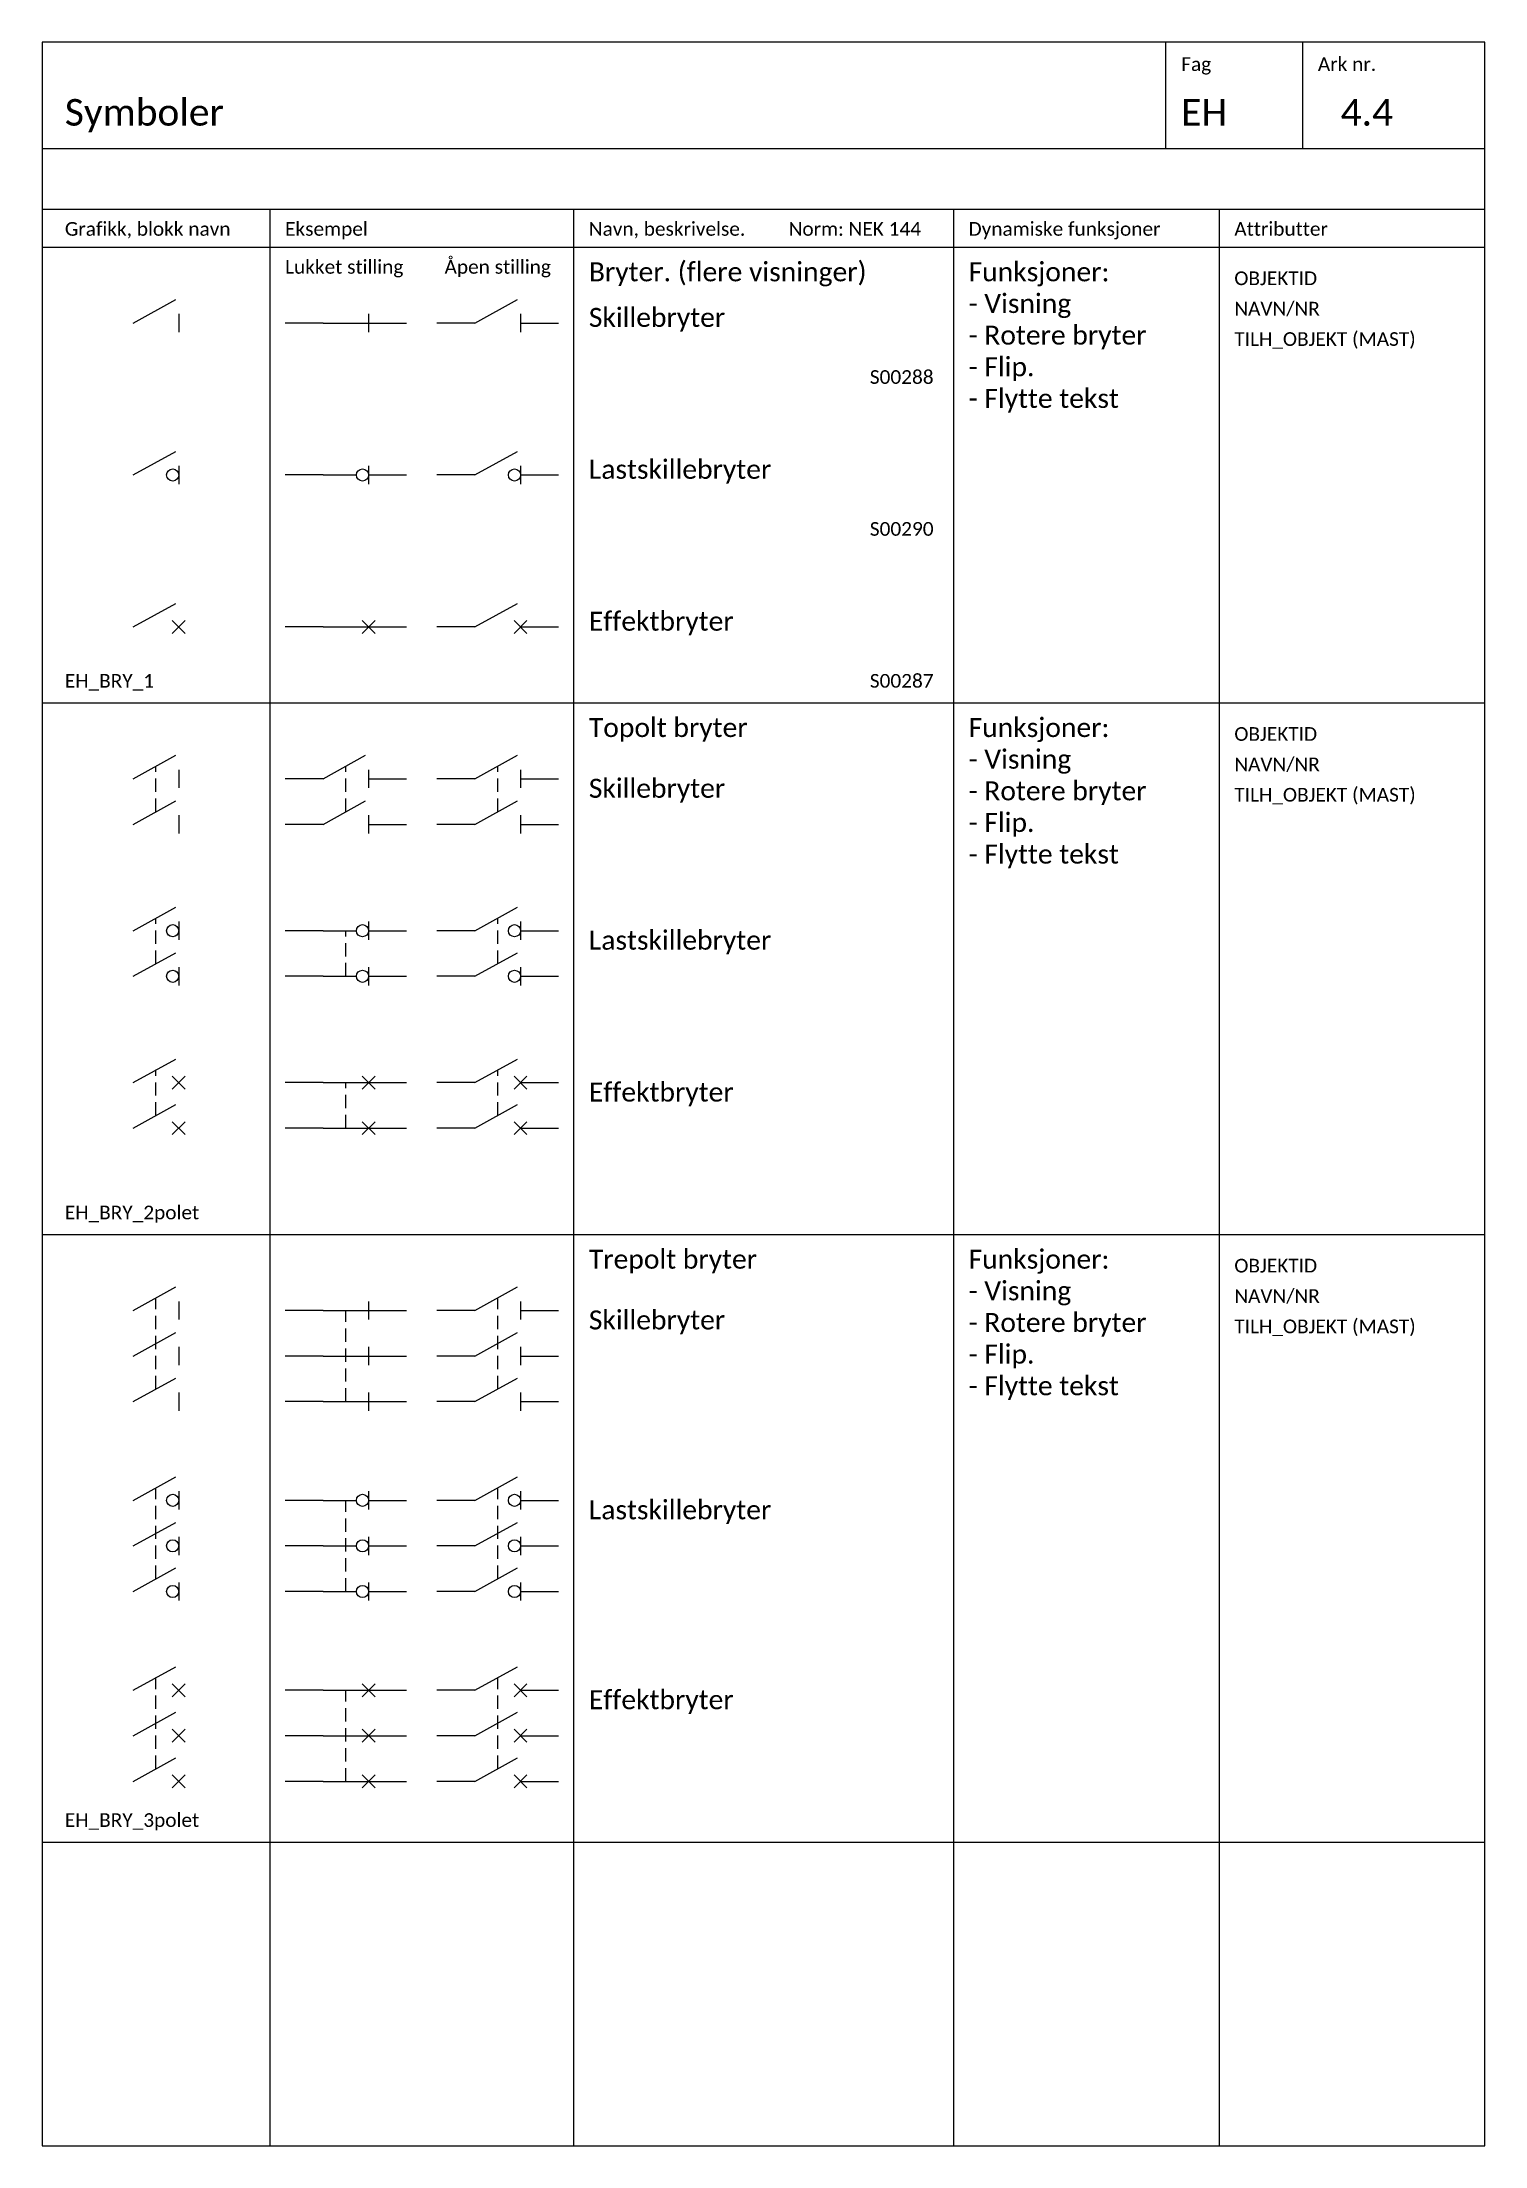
# Model space of a CAD drawing. Header units: millimetres. Extents: x -120 to 1240, y -2156 to 277.
# Drawn here: x 630 to 820, y -921 to -644 of the extents above; entities that cross this region are included whole.
import ezdxf
from ezdxf.enums import TextEntityAlignment as Align

# ---------------------------------------------------------------- set-up
doc = ezdxf.new("R2010")
doc.units = ezdxf.units.MM
doc.linetypes.add('STIPLET', pattern=[3.75, 2.5, -1.25])
doc.layers.add('JBTEH_ATT_OBJEKTID', color=2, linetype='Continuous', lineweight=25)
for name, color, linetype in [('JBTEH_ATT_Tekst', 2, 'Continuous'), ('JBTEH_Komponenter', 4, 'Continuous'), ('RAMME', 5, 'Continuous'), ('RAMME SYMBOLER', 4, 'Continuous'), ('RAMME TEKST', 7, 'Continuous')]:
    doc.layers.add(name, color=color, linetype=linetype)
doc.styles.add('Calibri', font='calibri.ttf')
doc.styles.add('ISO25', font='isocp.shx', dxfattribs={"width": 0.9, "height": 2.5})

msp = doc.modelspace()

# ---------------------------------------------------------------- texts
at = {"layer": 'RAMME TEKST', "linetype": 'ByBlock', "style": 'Calibri'}
for s, height, p in [('Fag', 1.8, (780, -647.8)), ('Ark nr.', 1.8, (798, -647.8)), ('Symboler', 3.5, (633, -655)), ('EH', 3.5, (780, -655)), ('4.4', 3.5, (801, -655)), ('Grafikk, blokk navn', 1.8, (633, -669.5)), ('Eksempel', 1.8, (662, -669.5)), ('Navn, beskrivelse.         Norm: NEK 144', 1.8, (702, -669.5)), ('Dynamiske funksjoner', 1.8, (752, -669.5)), ('Attributter', 1.8, (787, -669.5)), ('Lukket stilling', 1.8, (662, -674.5)), ('Åpen stilling', 1.8, (683, -674.5)), ('Bryter. (flere visninger)', 2.5, (702, -675.5)), ('Skillebryter', 2.5, (702, -681.5)), ('S00288', 1.8, (739, -689)), ('Lastskillebryter', 2.5, (702, -701.5)), ('S00290', 1.8, (739, -709)), ('Effektbryter', 2.5, (702, -721.5)), ('EH_BRY_1', 1.8, (633, -729)), ('S00287', 1.8, (739, -729)), ('Topolt bryter', 2.5, (702, -735.5)), ('Skillebryter', 2.5, (702, -743.5)), ('Lastskillebryter', 2.5, (702, -763.5)), ('Effektbryter', 2.5, (702, -783.5)), ('EH_BRY_2polet', 1.8, (633, -799)), ('Trepolt bryter', 2.5, (702, -805.5)), ('Skillebryter', 2.5, (702, -813.5)), ('Lastskillebryter', 2.5, (702, -838.5)), ('Effektbryter', 2.5, (702, -863.5)), ('EH_BRY_3polet', 1.8, (633, -879))]:
    msp.add_text(s, height=height, dxfattribs=at).set_placement(p)
at = {"layer": 'RAMME TEKST', "style": 'Calibri'}
for s, p in [('OBJEKTID', (787, -676)), ('NAVN/NR', (787, -680)), ('TILH_OBJEKT (MAST)', (787, -684)), ('OBJEKTID', (787, -736)), ('NAVN/NR', (787, -740)), ('TILH_OBJEKT (MAST)', (787, -744)), ('OBJEKTID', (787, -806)), ('NAVN/NR', (787, -810)), ('TILH_OBJEKT (MAST)', (787, -814))]:
    msp.add_text(s, height=1.8, dxfattribs=at).set_placement(p)
at = {"layer": 'RAMME TEKST', "linetype": 'ByBlock', "char_height": 2.5, "attachment_point": 1, "style": 'Calibri'}
for insert in [(752, -673), (752, -733), (752, -803)]:
    msp.add_mtext_dynamic_manual_height_columns('Funksjoner:\\P- Visning\\P- Rotere bryter\\P- Flip. \\P- Flytte tekst', width=23.6499, gutter_width=9, heights=[0], dxfattribs=dict(at, insert=insert))

# ---------------------------------------------------------------- blocks, each defined once
blk = doc.blocks.new('*U176')
at = {"color": 5}
blk.add_line((0, 0), (5.6, 3.1), dxfattribs=at)
at = {"color": 7}
blk.add_line((6, 1.2), (6, -1.2), dxfattribs=at)
at = {"layer": 'JBTEH_ATT_OBJEKTID', "style": 'ISO25'}
blk.add_attdef('OBJEKTID', text='', height=2.5, dxfattribs=at).set_placement((2.92, 12.75), align=Align.CENTER)
at = {"layer": 'JBTEH_ATT_Tekst', "style": 'ISO25'}
for tag, p in [('NAVN/NR', (2.92, 8.75)), ('TILH_OBJEKT', (2.92, 4.75))]:
    blk.add_attdef(tag, text='', height=2.5, dxfattribs=at).set_placement(p, align=Align.CENTER)
blk = doc.blocks.new('*U195')
at = {"color": 5}
blk.add_line((0, 0), (6, 0), dxfattribs=at)
at = {"color": 7}
blk.add_line((6, 1.2), (6, -1.2), dxfattribs=at)
at = {"layer": 'JBTEH_ATT_OBJEKTID', "style": 'ISO25'}
blk.add_attdef('OBJEKTID', text='', height=2.5, dxfattribs=at).set_placement((2.924, 12.75), align=Align.CENTER)
at = {"layer": 'JBTEH_ATT_Tekst', "style": 'ISO25'}
for tag, p in [('NAVN/NR', (2.924, 8.75)), ('TILH_OBJEKT', (2.924, 4.75))]:
    blk.add_attdef(tag, text='', height=2.5, dxfattribs=at).set_placement(p, align=Align.CENTER)
blk = doc.blocks.new('*U178')
at = {"color": 5}
blk.add_line((0, 0), (5.6, 3.1), dxfattribs=at)
at = {"color": 7}
blk.add_line((6, 1.2), (6, -1.2), dxfattribs=at)
blk.add_circle((5.2, 0), 0.8, dxfattribs=at)
at = {"layer": 'JBTEH_ATT_OBJEKTID', "style": 'ISO25'}
blk.add_attdef('OBJEKTID', text='', height=2.5, dxfattribs=at).set_placement((2.92, 12.75), align=Align.CENTER)
at = {"layer": 'JBTEH_ATT_Tekst', "style": 'ISO25'}
for tag, p in [('NAVN/NR', (2.92, 8.75)), ('TILH_OBJEKT', (2.92, 4.75))]:
    blk.add_attdef(tag, text='', height=2.5, dxfattribs=at).set_placement(p, align=Align.CENTER)
blk = doc.blocks.new('*U180')
at = {"color": 5}
blk.add_line((0, 0), (5.6, 3.1), dxfattribs=at)
at = {"color": 7}
for p, q in [((5.15, 0.85), (6.85, -0.85)), ((6.85, 0.85), (5.15, -0.85))]:
    blk.add_line(p, q, dxfattribs=at)
at = {"layer": 'JBTEH_ATT_OBJEKTID', "style": 'ISO25'}
blk.add_attdef('OBJEKTID', text='', height=2.5, dxfattribs=at).set_placement((2.92, 12.75), align=Align.CENTER)
at = {"layer": 'JBTEH_ATT_Tekst', "style": 'ISO25'}
for tag, p in [('NAVN/NR', (2.92, 8.75)), ('TILH_OBJEKT', (2.92, 4.75))]:
    blk.add_attdef(tag, text='', height=2.5, dxfattribs=at).set_placement(p, align=Align.CENTER)
blk = doc.blocks.new('*U183')
at = {"color": 5}
blk.add_line((0, 0), (4.4, 0), dxfattribs=at)
at = {"color": 7}
blk.add_line((6, 1.2), (6, -1.2), dxfattribs=at)
blk.add_circle((5.2, 0), 0.8, dxfattribs=at)
at = {"layer": 'JBTEH_ATT_OBJEKTID', "style": 'ISO25'}
blk.add_attdef('OBJEKTID', text='', height=2.5, dxfattribs=at).set_placement((2.924, 12.75), align=Align.CENTER)
at = {"layer": 'JBTEH_ATT_Tekst', "style": 'ISO25'}
for tag, p in [('NAVN/NR', (2.924, 8.75)), ('TILH_OBJEKT', (2.924, 4.75))]:
    blk.add_attdef(tag, text='', height=2.5, dxfattribs=at).set_placement(p, align=Align.CENTER)
blk = doc.blocks.new('*U182')
at = {"color": 5}
blk.add_line((0, 0), (6, 0), dxfattribs=at)
at = {"color": 7}
for p, q in [((5.15, 0.85), (6.85, -0.85)), ((6.85, 0.85), (5.15, -0.85))]:
    blk.add_line(p, q, dxfattribs=at)
at = {"layer": 'JBTEH_ATT_OBJEKTID', "style": 'ISO25'}
blk.add_attdef('OBJEKTID', text='', height=2.5, dxfattribs=at).set_placement((2.92, 12.75), align=Align.CENTER)
at = {"layer": 'JBTEH_ATT_Tekst', "style": 'ISO25'}
for tag, p in [('NAVN/NR', (2.92, 8.75)), ('TILH_OBJEKT', (2.92, 4.75))]:
    blk.add_attdef(tag, text='', height=2.5, dxfattribs=at).set_placement(p, align=Align.CENTER)
blk = doc.blocks.new('*U196')
at = {"color": 5}
for p, q in [((0, 0), (5.6, 3.1)), ((0, -6), (5.6, -2.9))]:
    blk.add_line(p, q, dxfattribs=at)
at = {"linetype": 'STIPLET', "ltscale": 0.7}
blk.add_line((3, -4.34), (3, 1.66), dxfattribs=at)
at = {"color": 7}
for p, q in [((6, 1.2), (6, -1.2)), ((6, -4.8), (6, -7.2))]:
    blk.add_line(p, q, dxfattribs=at)
at = {"layer": 'JBTEH_ATT_Tekst', "style": 'ISO25'}
for tag, p in [('OBJEKTID', (2.92, 12.75)), ('NAVN/NR', (2.92, 8.75)), ('TILH_OBJEKT', (2.92, 4.75))]:
    blk.add_attdef(tag, text='', height=2.5, dxfattribs=at).set_placement(p, align=Align.CENTER)
blk = doc.blocks.new('*U197')
at = {"color": 5}
for p, q in [((0, 0), (5.6, 3.1)), ((0, -6), (5.6, -2.9))]:
    blk.add_line(p, q, dxfattribs=at)
at = {"linetype": 'STIPLET', "ltscale": 0.7}
blk.add_line((3, -4.34), (3, 1.66), dxfattribs=at)
at = {"color": 7}
for p, q in [((6, 1.2), (6, -1.2)), ((6, -4.8), (6, -7.2))]:
    blk.add_line(p, q, dxfattribs=at)
at = {"layer": 'JBTEH_ATT_Tekst', "style": 'ISO25'}
for tag, p in [('OBJEKTID', (2.92, 12.75)), ('NAVN/NR', (2.92, 8.75)), ('TILH_OBJEKT', (2.92, 4.75))]:
    blk.add_attdef(tag, text='', height=2.5, dxfattribs=at).set_placement(p, align=Align.CENTER)
blk = doc.blocks.new('*U199')
at = {"color": 5}
for p, q in [((0, 0), (4.4, 0)), ((0, -6), (4.4, -6))]:
    blk.add_line(p, q, dxfattribs=at)
at = {"linetype": 'STIPLET', "ltscale": 0.7}
blk.add_line((3, -6), (3, 0), dxfattribs=at)
at = {"color": 7}
for p, q in [((6, 1.2), (6, -1.2)), ((6, -4.8), (6, -7.2))]:
    blk.add_line(p, q, dxfattribs=at)
for centre in [(5.2, 0), (5.2, -6)]:
    blk.add_circle(centre, 0.8, dxfattribs=at)
at = {"layer": 'JBTEH_ATT_Tekst', "style": 'ISO25'}
for tag, p in [('OBJEKTID', (2.924, 12.75)), ('NAVN/NR', (2.924, 8.75)), ('TILH_OBJEKT', (2.924, 4.75))]:
    blk.add_attdef(tag, text='', height=2.5, dxfattribs=at).set_placement(p, align=Align.CENTER)
blk = doc.blocks.new('*U202')
at = {"color": 5}
for p, q in [((0, 0), (6, 0)), ((0, -6), (6, -6))]:
    blk.add_line(p, q, dxfattribs=at)
at = {"linetype": 'STIPLET', "ltscale": 0.7}
blk.add_line((3, -6), (3, 0), dxfattribs=at)
at = {"color": 7}
for p, q in [((5.15, 0.85), (6.85, -0.85)), ((6.85, 0.85), (5.15, -0.85)), ((5.15, -5.15), (6.85, -6.85)), ((6.85, -5.15), (5.15, -6.85))]:
    blk.add_line(p, q, dxfattribs=at)
at = {"layer": 'JBTEH_ATT_Tekst', "style": 'ISO25'}
for tag, p in [('OBJEKTID', (2.92, 12.75)), ('NAVN/NR', (2.92, 8.75)), ('TILH_OBJEKT', (2.92, 4.75))]:
    blk.add_attdef(tag, text='', height=2.5, dxfattribs=at).set_placement(p, align=Align.CENTER)
blk = doc.blocks.new('*U203')
at = {"color": 5}
for p, q in [((0, 0), (5.6, 3.1)), ((0, -6), (5.6, -2.9))]:
    blk.add_line(p, q, dxfattribs=at)
at = {"linetype": 'STIPLET', "ltscale": 0.7}
blk.add_line((3, -4.34), (3, 1.66), dxfattribs=at)
at = {"color": 7}
for p, q in [((5.15, 0.85), (6.85, -0.85)), ((6.85, 0.85), (5.15, -0.85)), ((5.15, -5.15), (6.85, -6.85)), ((6.85, -5.15), (5.15, -6.85))]:
    blk.add_line(p, q, dxfattribs=at)
at = {"layer": 'JBTEH_ATT_Tekst', "style": 'ISO25'}
for tag, p in [('OBJEKTID', (2.92, 12.75)), ('NAVN/NR', (2.92, 8.75)), ('TILH_OBJEKT', (2.92, 4.75))]:
    blk.add_attdef(tag, text='', height=2.5, dxfattribs=at).set_placement(p, align=Align.CENTER)
blk = doc.blocks.new('*U200')
at = {"color": 5}
for p, q in [((0, 0), (5.6, 3.1)), ((0, -6), (5.6, -2.9))]:
    blk.add_line(p, q, dxfattribs=at)
at = {"linetype": 'STIPLET', "ltscale": 0.7}
blk.add_line((3, -4.34), (3, 1.66), dxfattribs=at)
at = {"color": 7}
for p, q in [((6, 1.2), (6, -1.2)), ((6, -4.8), (6, -7.2))]:
    blk.add_line(p, q, dxfattribs=at)
for centre in [(5.2, 0), (5.2, -6)]:
    blk.add_circle(centre, 0.8, dxfattribs=at)
at = {"layer": 'JBTEH_ATT_Tekst', "style": 'ISO25'}
for tag, p in [('OBJEKTID', (2.92, 12.75)), ('NAVN/NR', (2.92, 8.75)), ('TILH_OBJEKT', (2.92, 4.75))]:
    blk.add_attdef(tag, text='', height=2.5, dxfattribs=at).set_placement(p, align=Align.CENTER)
blk = doc.blocks.new('*U207')
at = {"color": 5}
for p, q in [((0, 0), (6, 0)), ((0, -6), (6, -6)), ((0, -12), (6, -12))]:
    blk.add_line(p, q, dxfattribs=at)
at = {"linetype": 'STIPLET', "ltscale": 0.7}
blk.add_line((3, -12), (3, 0), dxfattribs=at)
at = {"color": 7}
for p, q in [((6, 1.2), (6, -1.2)), ((6, -4.8), (6, -7.2)), ((6, -10.8), (6, -13.2))]:
    blk.add_line(p, q, dxfattribs=at)
at = {"layer": 'JBTEH_ATT_Tekst', "style": 'ISO25'}
for tag, p in [('OBJEKTID', (2.924, 12.75)), ('NAVN/NR', (2.924, 8.75)), ('TILH_OBJEKT', (2.924, 4.75))]:
    blk.add_attdef(tag, text='', height=2.5, dxfattribs=at).set_placement(p, align=Align.CENTER)
blk = doc.blocks.new('*U205')
at = {"color": 5}
for p, q in [((0, 0), (4.4, 0)), ((0, -6), (4.4, -6)), ((0, -12), (4.4, -12))]:
    blk.add_line(p, q, dxfattribs=at)
at = {"linetype": 'STIPLET', "ltscale": 0.7}
blk.add_line((3, -12), (3, 0), dxfattribs=at)
at = {"color": 7}
for p, q in [((6, 1.2), (6, -1.2)), ((6, -4.8), (6, -7.2)), ((6, -10.8), (6, -13.2))]:
    blk.add_line(p, q, dxfattribs=at)
for centre in [(5.2, 0), (5.2, -6), (5.2, -12)]:
    blk.add_circle(centre, 0.8, dxfattribs=at)
at = {"layer": 'JBTEH_ATT_Tekst', "style": 'ISO25'}
for tag, p in [('OBJEKTID', (2.924, 12.75)), ('NAVN/NR', (2.924, 8.75)), ('TILH_OBJEKT', (2.924, 4.75))]:
    blk.add_attdef(tag, text='', height=2.5, dxfattribs=at).set_placement(p, align=Align.CENTER)
blk = doc.blocks.new('*U206')
at = {"color": 5}
for p, q in [((0, 0), (6, 0)), ((0, -6), (6, -6)), ((0, -12), (6, -12))]:
    blk.add_line(p, q, dxfattribs=at)
at = {"linetype": 'STIPLET', "ltscale": 0.7}
blk.add_line((3, -12), (3, 0), dxfattribs=at)
at = {"color": 7}
for p, q in [((5.15, 0.85), (6.85, -0.85)), ((6.85, 0.85), (5.15, -0.85)), ((5.15, -5.15), (6.85, -6.85)), ((6.85, -5.15), (5.15, -6.85)), ((5.15, -11.15), (6.85, -12.85)), ((6.85, -11.15), (5.15, -12.85))]:
    blk.add_line(p, q, dxfattribs=at)
at = {"layer": 'JBTEH_ATT_Tekst', "style": 'ISO25'}
for tag, p in [('OBJEKTID', (2.92, 12.75)), ('NAVN/NR', (2.92, 8.75)), ('TILH_OBJEKT', (2.92, 4.75))]:
    blk.add_attdef(tag, text='', height=2.5, dxfattribs=at).set_placement(p, align=Align.CENTER)
blk = doc.blocks.new('*U208')
at = {"color": 5}
for p, q in [((0, 0), (5.6, 3.1)), ((0, -6), (5.6, -2.9)), ((0, -12), (5.6, -8.9))]:
    blk.add_line(p, q, dxfattribs=at)
at = {"linetype": 'STIPLET', "ltscale": 0.7}
blk.add_line((3, -10.34), (3, 1.66), dxfattribs=at)
at = {"color": 7}
for p, q in [((6, 1.2), (6, -1.2)), ((6, -4.8), (6, -7.2)), ((6, -10.8), (6, -13.2))]:
    blk.add_line(p, q, dxfattribs=at)
at = {"layer": 'JBTEH_ATT_Tekst', "style": 'ISO25'}
for tag, p in [('OBJEKTID', (2.92, 12.75)), ('NAVN/NR', (2.92, 8.75)), ('TILH_OBJEKT', (2.92, 4.75))]:
    blk.add_attdef(tag, text='', height=2.5, dxfattribs=at).set_placement(p, align=Align.CENTER)
blk = doc.blocks.new('*U210')
at = {"color": 5}
for p, q in [((0, 0), (5.6, 3.1)), ((0, -6), (5.6, -2.9)), ((0, -12), (5.6, -8.9))]:
    blk.add_line(p, q, dxfattribs=at)
at = {"linetype": 'STIPLET', "ltscale": 0.7}
blk.add_line((3, -10.34), (3, 1.66), dxfattribs=at)
at = {"color": 7}
for p, q in [((6, 1.2), (6, -1.2)), ((6, -4.8), (6, -7.2)), ((6, -10.8), (6, -13.2))]:
    blk.add_line(p, q, dxfattribs=at)
for centre in [(5.2, 0), (5.2, -6), (5.2, -12)]:
    blk.add_circle(centre, 0.8, dxfattribs=at)
at = {"layer": 'JBTEH_ATT_Tekst', "style": 'ISO25'}
for tag, p in [('OBJEKTID', (2.92, 12.75)), ('NAVN/NR', (2.92, 8.75)), ('TILH_OBJEKT', (2.92, 4.75))]:
    blk.add_attdef(tag, text='', height=2.5, dxfattribs=at).set_placement(p, align=Align.CENTER)
blk = doc.blocks.new('*U212')
at = {"color": 5}
for p, q in [((0, 0), (5.6, 3.1)), ((0, -6), (5.6, -2.9)), ((0, -12), (5.6, -8.9))]:
    blk.add_line(p, q, dxfattribs=at)
at = {"linetype": 'STIPLET', "ltscale": 0.7}
blk.add_line((3, -10.34), (3, 1.66), dxfattribs=at)
at = {"color": 7}
for p, q in [((5.15, 0.85), (6.85, -0.85)), ((6.85, 0.85), (5.15, -0.85)), ((5.15, -5.15), (6.85, -6.85)), ((6.85, -5.15), (5.15, -6.85)), ((5.15, -11.15), (6.85, -12.85)), ((6.85, -11.15), (5.15, -12.85))]:
    blk.add_line(p, q, dxfattribs=at)
at = {"layer": 'JBTEH_ATT_Tekst', "style": 'ISO25'}
for tag, p in [('OBJEKTID', (2.92, 12.75)), ('NAVN/NR', (2.92, 8.75)), ('TILH_OBJEKT', (2.92, 4.75))]:
    blk.add_attdef(tag, text='', height=2.5, dxfattribs=at).set_placement(p, align=Align.CENTER)

# ---------------------------------------------------------------- linework, layer by layer
at = {"layer": 'JBTEH_Komponenter', "ltscale": 5}
for p, q in [((667, -681), (662, -681)), ((673, -681), (678, -681)), ((687, -681), (682, -681)), ((693, -681), (698, -681)), ((667, -701), (662, -701)), ((673, -701), (678, -701)), ((687, -701), (682, -701)), ((693, -701), (698, -701)), ((667, -721), (662, -721)), ((673, -721), (678, -721)), ((687, -721), (682, -721)), ((693, -721), (698, -721)), ((667, -741), (662, -741)), ((673, -741), (678, -741)), ((687, -741), (682, -741)), ((693, -741), (698, -741)), ((667, -747), (662, -747)), ((673, -747), (678, -747)), ((687, -747), (682, -747)), ((693, -747), (698, -747)), ((667, -761), (662, -761)), ((673, -761), (678, -761)), ((687, -761), (682, -761)), ((693, -761), (698, -761)), ((667, -767), (662, -767)), ((673, -767), (678, -767)), ((687, -767), (682, -767)), ((693, -767), (698, -767)), ((667, -781), (662, -781)), ((673, -781), (678, -781)), ((687, -781), (682, -781)), ((693, -781), (698, -781)), ((667, -787), (662, -787)), ((673, -787), (678, -787)), ((687, -787), (682, -787)), ((693, -787), (698, -787)), ((667, -811), (662, -811)), ((673, -811), (678, -811)), ((687, -811), (682, -811)), ((693, -811), (698, -811)), ((667, -817), (662, -817)), ((673, -817), (678, -817)), ((687, -817), (682, -817)), ((693, -817), (698, -817)), ((667, -823), (662, -823)), ((673, -823), (678, -823)), ((687, -823), (682, -823)), ((693, -823), (698, -823)), ((667, -836), (662, -836)), ((673, -836), (678, -836)), ((687, -836), (682, -836)), ((693, -836), (698, -836)), ((667, -842), (662, -842)), ((673, -842), (678, -842)), ((687, -842), (682, -842)), ((693, -842), (698, -842)), ((667, -848), (662, -848)), ((673, -848), (678, -848)), ((687, -848), (682, -848)), ((693, -848), (698, -848)), ((667, -861), (662, -861)), ((673, -861), (678, -861)), ((687, -861), (682, -861)), ((693, -861), (698, -861)), ((667, -867), (662, -867)), ((673, -867), (678, -867)), ((687, -867), (682, -867)), ((693, -867), (698, -867)), ((667, -873), (662, -873)), ((673, -873), (678, -873)), ((687, -873), (682, -873)), ((693, -873), (698, -873))]:
    msp.add_line(p, q, dxfattribs=at)
at = {"layer": 'RAMME'}
msp.add_lwpolyline([(820, -644), (630, -644), (630, -921), (820, -921)], close=True, dxfattribs=at)
msp.add_lwpolyline([(630, -658), (820, -658)], dxfattribs=at)
at = {"layer": 'RAMME SYMBOLER'}
for p, q in [((778, -658), (778, -644)), ((796, -658), (796, -644)), ((630, -666), (820, -666)), ((660, -666), (660, -921)), ((700, -666), (700, -921)), ((750, -666), (750, -921)), ((785, -666), (785, -921)), ((630, -671), (820, -671)), ((630, -731), (820, -731)), ((630, -801), (820, -801)), ((630, -881), (820, -881))]:
    msp.add_line(p, q, dxfattribs=at)

# ---------------------------------------------------------------- block references
at = {"layer": 'JBTEH_Komponenter'}
for name, p in [('*U176', (642, -681)), ('*U176', (687, -681)), ('*U195', (667, -681)), ('*U178', (642, -701)), ('*U178', (687, -701)), ('*U183', (667, -701)), ('*U180', (642, -721)), ('*U182', (667, -721)), ('*U180', (687, -721)), ('*U197', (642, -741)), ('*U196', (667, -741)), ('*U197', (687, -741)), ('*U200', (642, -761)), ('*U200', (687, -761)), ('*U199', (667, -761)), ('*U203', (642, -781)), ('*U203', (687, -781)), ('*U202', (667, -781)), ('*U208', (642, -811)), ('*U208', (687, -811)), ('*U207', (667, -811)), ('*U210', (642, -836)), ('*U210', (687, -836)), ('*U205', (667, -836)), ('*U212', (642, -861)), ('*U212', (687, -861)), ('*U206', (667, -861))]:
    msp.add_blockref(name, p, dxfattribs=at)

msp.set_redraw_order([(e.dxf.handle, doc.entitydb.next_handle()) for e in msp.query("TEXT MTEXT ATTDEF DIMENSION ARC_DIMENSION")])  # texts and dimensions are drawn at this point

doc.saveas('drawing.dxf')
